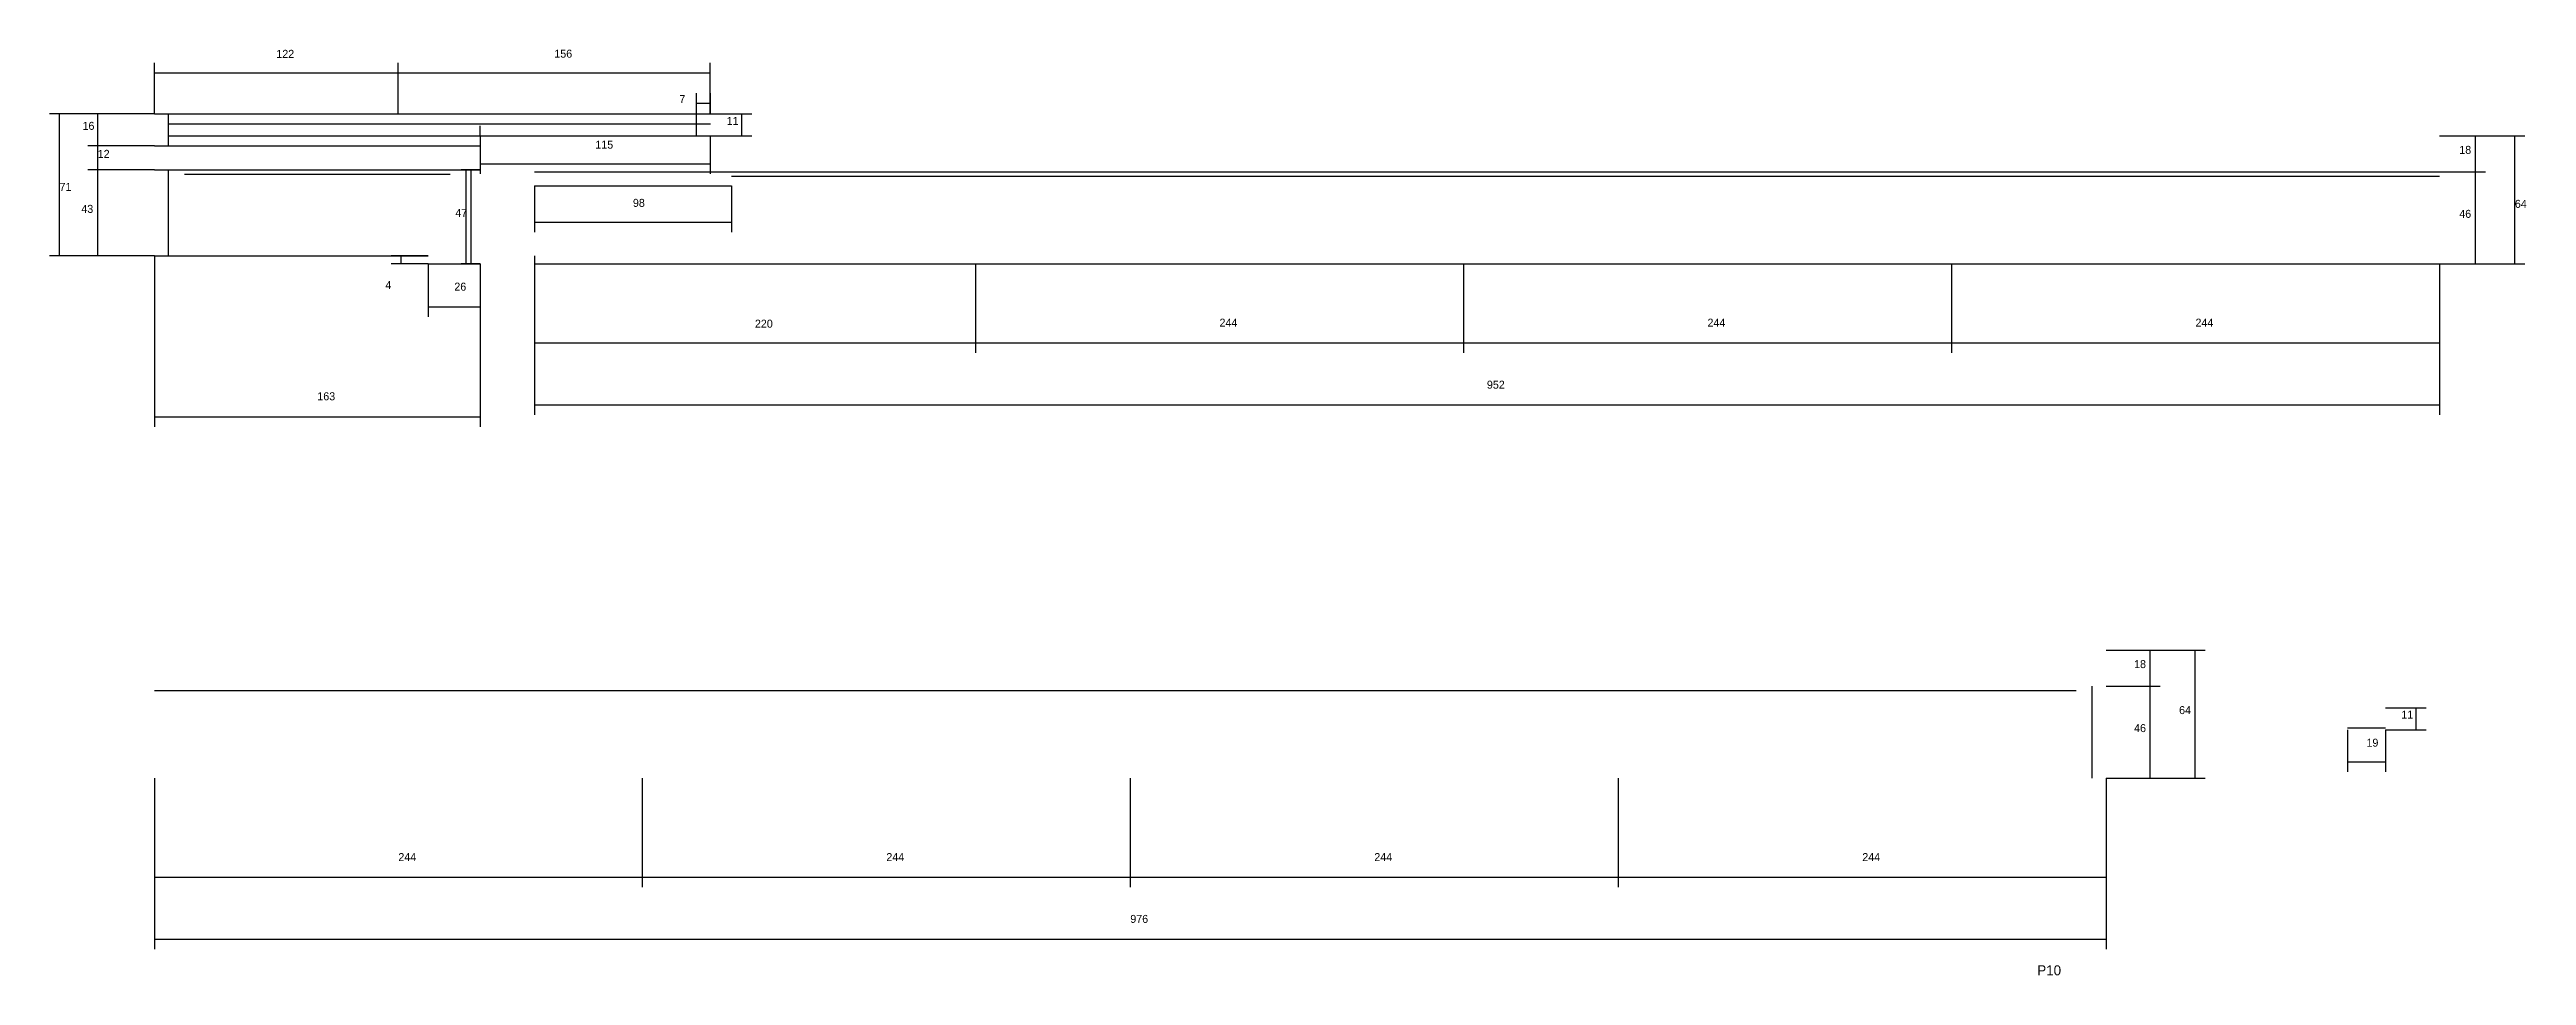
# Model space of a CAD drawing. Header units: metres. Extents: x -10338 to -7643, y 9675 to 10982.
# Drawn here: x -10286 to -9048, y 10519 to 10982 of the extents above; entities that cross this region are included whole.
import ezdxf

# ---------------------------------------------------------------- set-up
doc = ezdxf.new("R2010")
doc.units = ezdxf.units.M
for name, color, linetype in [('COTA', 4, 'Continuous'), ('NOMENCLATURA', 7, 'Continuous'), ('Painéis', 200, 'Continuous'), ('SARR_2.2x7', 40, 'Continuous'), ('SARR_EDITAR', 141, 'Continuous')]:
    doc.layers.add(name, color=color, linetype=linetype)

msp = doc.modelspace()

# ---------------------------------------------------------------- texts
at = {"layer": 'COTA'}
for s, p in [('122', (-10172.8, 10978.1)), ('156', (-10033.8, 10978.2)), ('7', (-9971.3, 10955.5)), ('11', (-9947.6, 10944.6)), ('16', (-10269.7, 10942.1)), ('115', (-10013.3, 10932.7)), ('12', (-10262.1, 10928.1)), ('18', (-9081.3, 10930.1)), ('71', (-10281.2, 10911.6)), ('43', (-10270.3, 10900.6)), ('47', (-10083.3, 10898.6)), ('98', (-9994.5, 10903.6)), ('46', (-9081.3, 10898.1)), ('64', (-9053.5, 10903.1)), ('4', (-10118.3, 10862.5)), ('26', (-10083.8, 10861.7)), ('220', (-9933.5, 10843.2)), ('244', (-9701.2, 10843.7)), ('244', (-9457.2, 10843.7)), ('244', (-9213.2, 10843.7)), ('952', (-9567.5, 10812.7)), ('163', (-10152.3, 10806.9)), ('18', (-9243.9, 10673)), ('64', (-9221.4, 10650)), ('11', (-9110.3, 10647.7)), ('46', (-9243.9, 10641)), ('19', (-9127.7, 10633.7)), ('244', (-10111.8, 10576.5)), ('244', (-9867.8, 10576.5)), ('244', (-9623.8, 10576.5)), ('244', (-9379.8, 10576.5)), ('976', (-9745.8, 10545.6))]:
    msp.add_text(s, height=4, dxfattribs=at).set_placement(p)
at = {"layer": 'NOMENCLATURA'}
msp.add_text('P10', height=5, dxfattribs=at).set_placement((-9292.3, 10519.4))

# ---------------------------------------------------------------- linework, layer by layer
at = {"layer": 'COTA'}
for p, q in [((-10233.8, 10950.1), (-10233.8, 10975.6)), ((-10111.8, 10950.1), (-10111.8, 10975.6)), ((-10111.8, 10950.1), (-10111.8, 10975.6)), ((-9955.8, 10950.1), (-9955.8, 10975.6)), ((-10233.8, 10970.6), (-10111.8, 10970.6)), ((-10111.8, 10970.6), (-9955.8, 10970.6)), ((-10233.8, 10950.1), (-10286.2, 10950.1)), ((-10281.2, 10879.1), (-10281.2, 10950.1)), ((-10233.8, 10950.1), (-10267.1, 10950.1)), ((-10262.1, 10934.1), (-10262.1, 10950.1)), ((-9962.7, 10950.1), (-9962.7, 10960.5)), ((-9962.7, 10955.5), (-9955.7, 10955.5)), ((-9955.8, 10950.1), (-9935, 10950.1)), ((-9955.7, 10950.1), (-9955.7, 10960.5)), ((-9940, 10939.1), (-9940, 10950.1)), ((-10070.8, 10939.1), (-10070.8, 10920.1)), ((-9955.8, 10939.1), (-9935, 10939.1)), ((-9955.8, 10939.1), (-9955.8, 10920.1)), ((-9091.2, 10939.1), (-9068.2, 10939.1)), ((-9091.2, 10939.1), (-9048.5, 10939.1)), ((-9073.2, 10921.1), (-9073.2, 10939.1)), ((-9053.5, 10875.1), (-9053.5, 10939.1)), ((-10233.8, 10934.1), (-10267.1, 10934.1)), ((-10233.8, 10934.1), (-10267.1, 10934.1)), ((-10262.1, 10922.1), (-10262.1, 10934.1)), ((-10070.8, 10925.1), (-9955.8, 10925.1)), ((-10233.8, 10922.1), (-10267.1, 10922.1)), ((-10233.8, 10922.1), (-10267.1, 10922.1)), ((-10262.1, 10879.1), (-10262.1, 10922.1)), ((-10070.8, 10922.1), (-10080.3, 10922.1)), ((-10075.3, 10875.1), (-10075.3, 10922.1)), ((-10043.7, 10914.1), (-10043.7, 10891)), ((-9945.2, 10914.1), (-9945.2, 10891)), ((-9091.2, 10921.1), (-9068.2, 10921.1)), ((-9091.2, 10921.1), (-9068.2, 10921.1)), ((-9073.2, 10875.1), (-9073.2, 10921.1)), ((-10043.7, 10896), (-9945.2, 10896)), ((-10233.8, 10879.1), (-10286.2, 10879.1)), ((-10233.8, 10879.1), (-10267.1, 10879.1)), ((-10233.8, 10879.1), (-10233.8, 10793.7)), ((-10096.8, 10879.1), (-10115.3, 10879.1)), ((-10096.8, 10875.1), (-10115.3, 10875.1)), ((-10110.3, 10875.1), (-10110.3, 10879.1)), ((-10096.8, 10875.1), (-10096.8, 10848.6)), ((-10070.8, 10875.1), (-10080.3, 10875.1)), ((-10070.8, 10875.1), (-10070.8, 10793.7)), ((-10070.8, 10875.1), (-10070.8, 10848.6)), ((-10043.7, 10879.1), (-10043.7, 10799.6)), ((-10043.7, 10879.1), (-10043.7, 10830.6)), ((-9823.2, 10875.1), (-9823.2, 10830.6)), ((-9823.2, 10875.1), (-9823.2, 10830.6)), ((-9579.2, 10875.1), (-9579.2, 10830.6)), ((-9579.2, 10875.1), (-9579.2, 10830.6)), ((-9335.2, 10875.1), (-9335.2, 10830.6)), ((-9335.2, 10875.1), (-9335.2, 10830.6)), ((-9091.2, 10875.1), (-9068.2, 10875.1)), ((-9091.2, 10875.1), (-9048.5, 10875.1)), ((-9091.2, 10875.1), (-9091.2, 10830.6)), ((-9091.2, 10875.1), (-9091.2, 10799.6)), ((-10096.8, 10853.6), (-10070.8, 10853.6)), ((-10043.7, 10835.6), (-9823.2, 10835.6)), ((-9823.2, 10835.6), (-9579.2, 10835.6)), ((-9579.2, 10835.6), (-9335.2, 10835.6)), ((-9335.2, 10835.6), (-9091.2, 10835.6)), ((-10043.7, 10804.6), (-9091.2, 10804.6)), ((-10233.8, 10798.7), (-10070.8, 10798.7)), ((-9257.8, 10682), (-9230.8, 10682)), ((-9257.8, 10682), (-9208.3, 10682)), ((-9235.8, 10664), (-9235.8, 10682)), ((-9213.3, 10618), (-9213.3, 10682)), ((-9257.8, 10664), (-9230.8, 10664)), ((-9257.8, 10664), (-9230.8, 10664)), ((-9235.8, 10618), (-9235.8, 10664)), ((-9118.2, 10653.2), (-9097.8, 10653.2)), ((-9102.8, 10642.2), (-9102.8, 10653.2)), ((-9137.2, 10642.2), (-9137.2, 10621.1)), ((-9118.2, 10642.2), (-9118.2, 10621.1)), ((-9118.2, 10642.2), (-9097.8, 10642.2)), ((-10233.8, 10618), (-10233.8, 10532.4)), ((-9989.8, 10618), (-9989.8, 10563.4)), ((-9745.8, 10618), (-9745.8, 10563.4)), ((-9745.8, 10618), (-9745.8, 10563.4)), ((-9501.8, 10618), (-9501.8, 10563.4)), ((-9501.8, 10618), (-9501.8, 10563.4)), ((-9257.8, 10618), (-9230.8, 10618)), ((-9257.8, 10618), (-9208.3, 10618)), ((-9257.8, 10618), (-9257.8, 10563.4)), ((-9257.8, 10618), (-9257.8, 10532.4)), ((-9137.2, 10626.1), (-9118.2, 10626.1)), ((-9989.8, 10596), (-9989.8, 10563.4)), ((-10233.8, 10583.8), (-10233.8, 10563.4)), ((-10233.8, 10568.4), (-9989.8, 10568.4)), ((-9989.8, 10568.4), (-9745.8, 10568.4)), ((-9745.8, 10568.4), (-9501.8, 10568.4)), ((-9501.8, 10568.4), (-9257.8, 10568.4)), ((-10233.8, 10537.4), (-9257.8, 10537.4))]:
    msp.add_line(p, q, dxfattribs=at)
at = {"layer": 'Painéis'}
for p, q in [((-10233.8, 10950.1), (-9955.8, 10950.1)), ((-10070.8, 10939.1), (-9955.8, 10939.1)), ((-10233.8, 10934.1), (-10070.8, 10934.1)), ((-10233.8, 10922.1), (-10070.8, 10922.1)), ((-10043.7, 10921.1), (-9091.2, 10921.1)), ((-10233.8, 10879.1), (-10096.8, 10879.1)), ((-10096.8, 10875.1), (-10070.8, 10875.1)), ((-10043.7, 10875.1), (-9091.2, 10875.1))]:
    msp.add_line(p, q, dxfattribs=at)
at = {"layer": 'SARR_2.2x7'}
for p, q in [((-10226.8, 10934.1), (-10226.8, 10950.1)), ((-9962.7, 10939.1), (-9962.7, 10950.1)), ((-10226.8, 10879.1), (-10226.8, 10922.1)), ((-10218.8, 10919.9), (-10085.8, 10919.9)), ((-10077.8, 10875.1), (-10077.8, 10922.1)), ((-10043.7, 10914.1), (-9945.2, 10914.1)), ((-9945.2, 10918.9), (-9823.2, 10918.9)), ((-9823.2, 10918.9), (-9579.2, 10918.9)), ((-9579.2, 10918.9), (-9335.2, 10918.9)), ((-9335.2, 10918.9), (-9091.2, 10918.9)), ((-9264.8, 10618), (-9264.8, 10664)), ((-10233.8, 10661.8), (-9989.8, 10661.8)), ((-9989.8, 10661.8), (-9745.8, 10661.8)), ((-9745.8, 10661.8), (-9501.8, 10661.8)), ((-9501.8, 10661.8), (-9272.8, 10661.8)), ((-9137.2, 10643.2), (-9118.2, 10643.2))]:
    msp.add_line(p, q, dxfattribs=at)
at = {"layer": 'SARR_EDITAR'}
for p, q in [((-10226.8, 10945.1), (-9955.7, 10945.1)), ((-10226.8, 10939.1), (-10070.8, 10939.1)), ((-10070.8, 10939.1), (-10070.8, 10944.1))]:
    msp.add_line(p, q, dxfattribs=at)

msp.set_redraw_order([(e.dxf.handle, doc.entitydb.next_handle()) for e in msp.query("TEXT MTEXT ATTDEF DIMENSION ARC_DIMENSION")])  # texts and dimensions are drawn at this point

doc.saveas('drawing.dxf')
